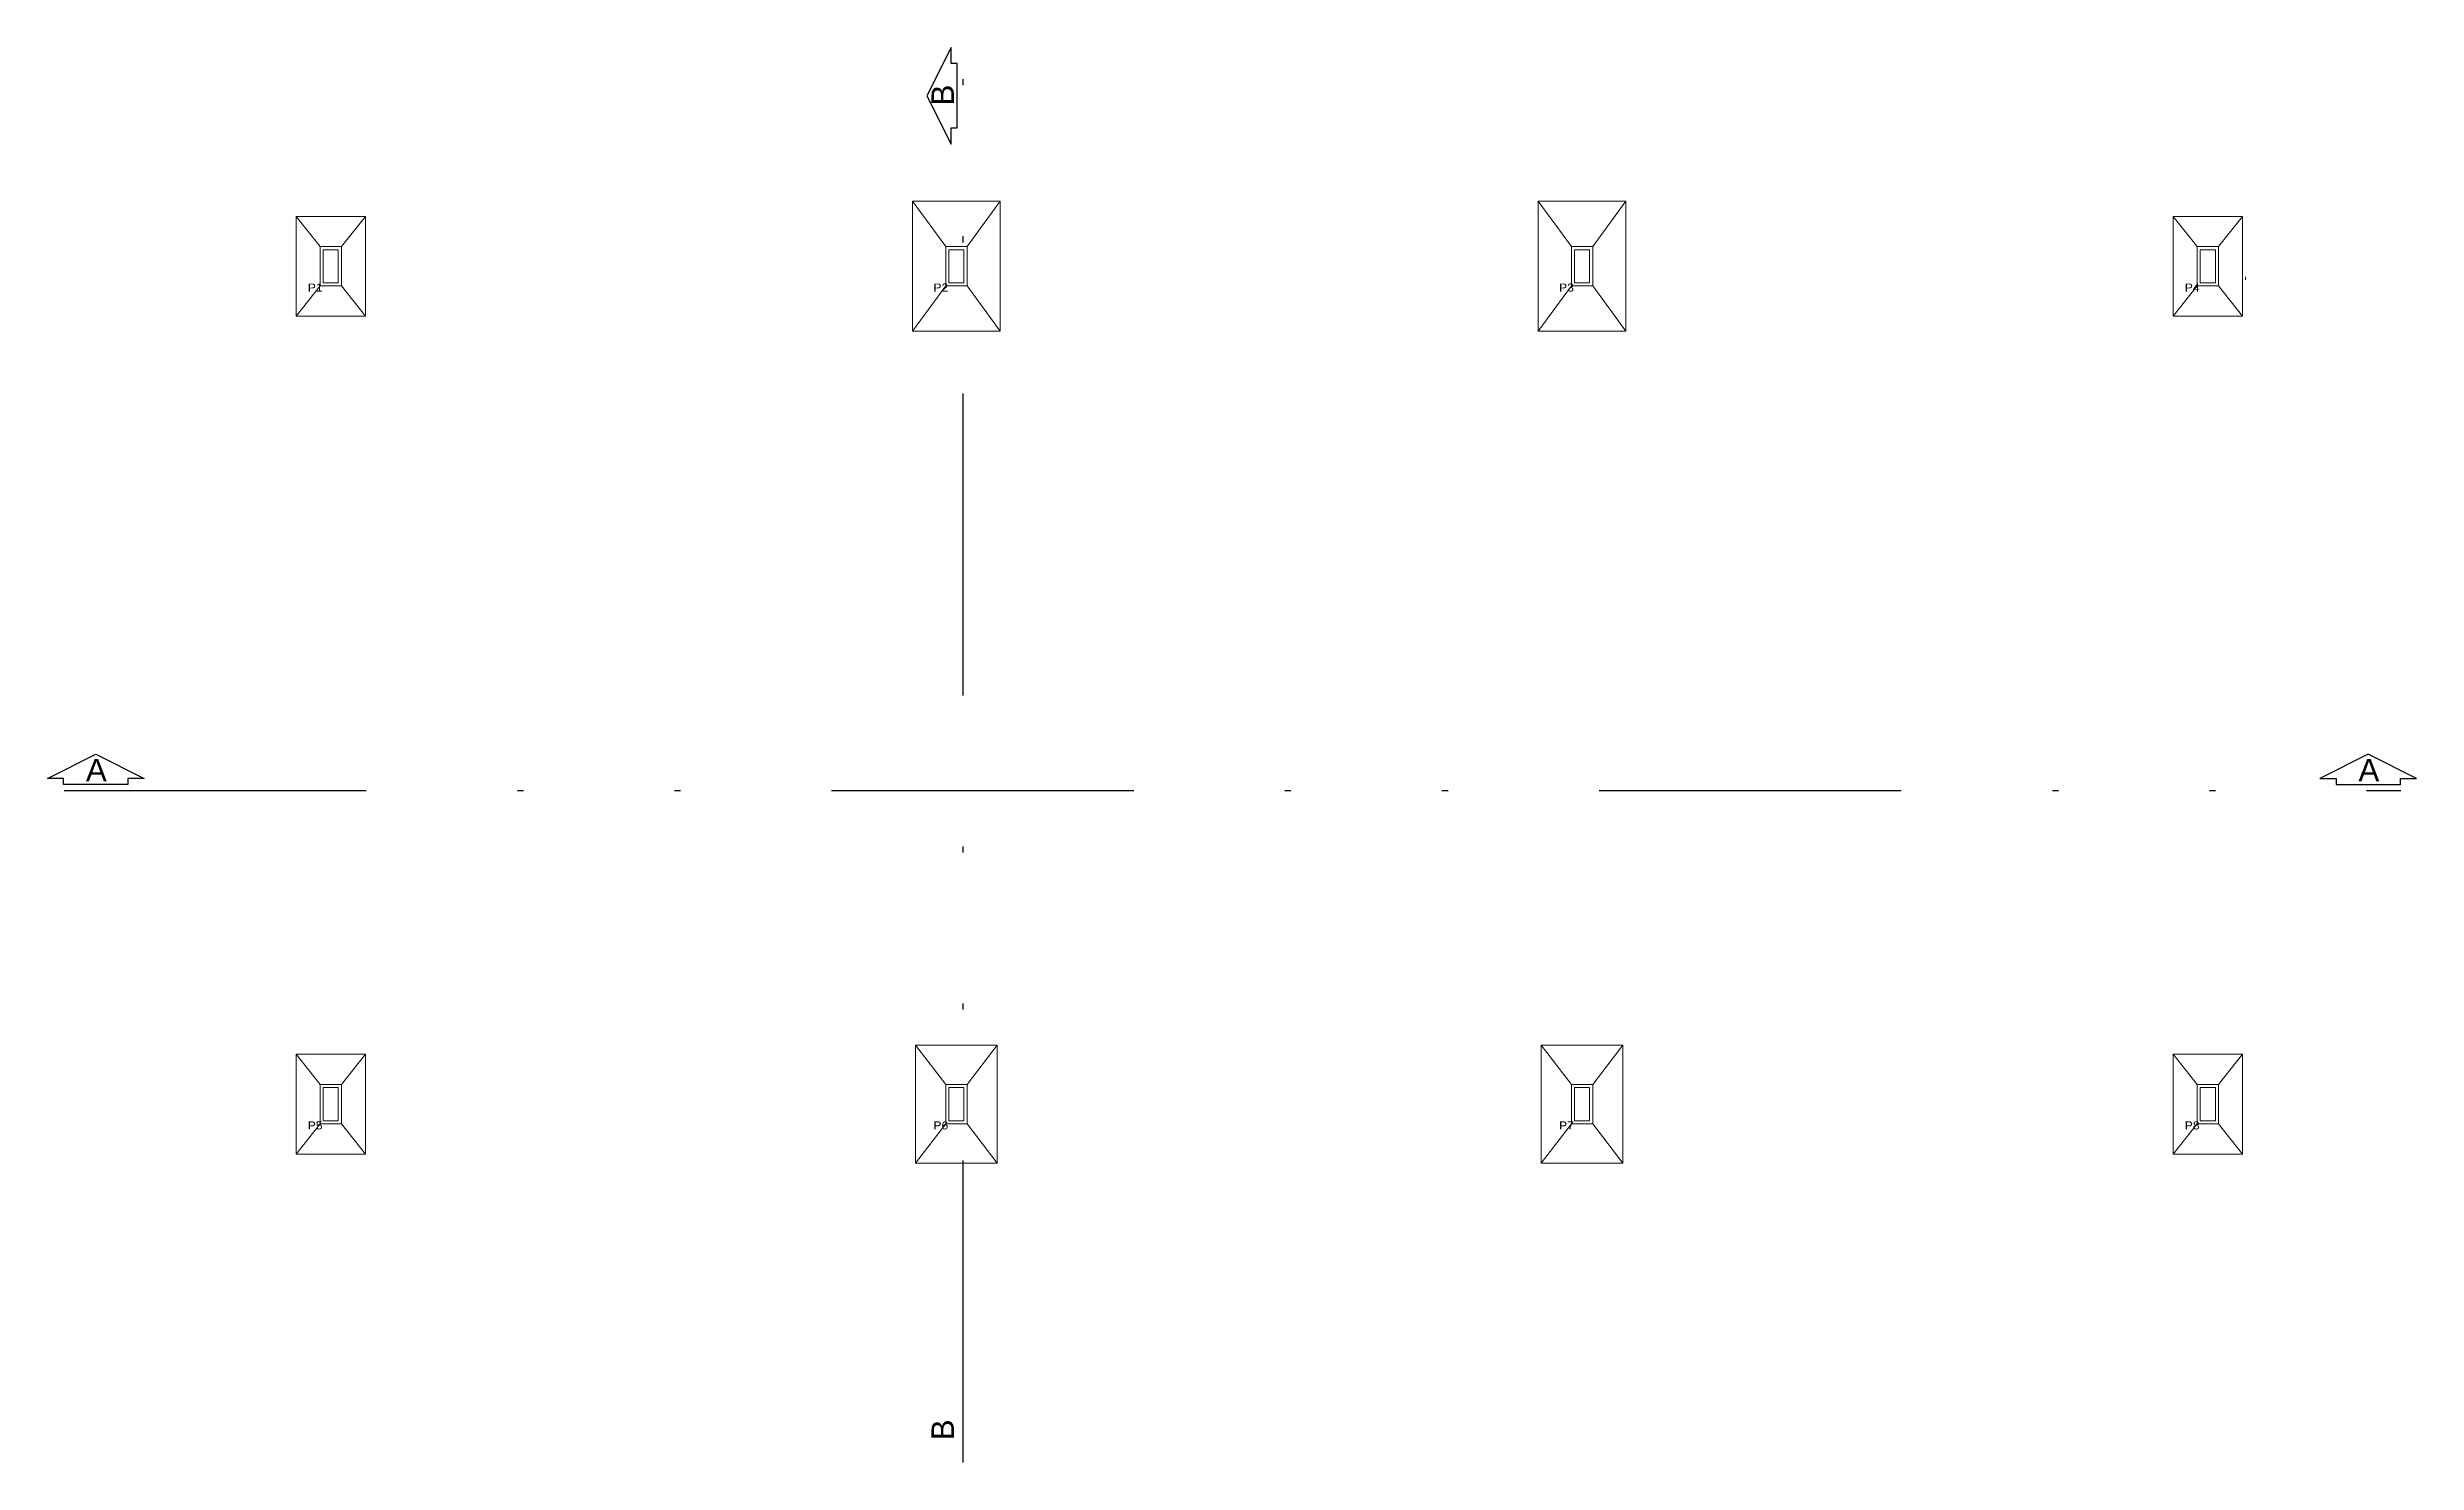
# Model space of a CAD drawing. Header units: inches. Extents: x -37 to 842, y -205 to 94.
# Drawn here: x 171.58 to 210.78, y 0.04 to 23.46 of the extents above; entities that cross this region are included whole.
import ezdxf
from ezdxf.enums import TextEntityAlignment as Align

# ---------------------------------------------------------------- set-up
doc = ezdxf.new("R2010")
doc.units = ezdxf.units.IN
doc.header["$MEASUREMENT"] = 0
doc.linetypes.add('DIVIDE', pattern=[1.25, 0.5, -0.25, 0, -0.25, 0, -0.25])
doc.layers.add('LCL-LINHACORTE', color=171, linetype='DIVIDE')
doc.layers.add('LCL-TEXTO2', color=171, linetype='Continuous')
for name, color, linetype, lineweight in [('PILAR_BETAO', 2, 'Continuous', 0), ('PILAR_REF', 92, 'Continuous', 0), ('SAP_CONTORNO', 41, 'Continuous', 9), ('TABELAS', 1, 'Continuous', 9)]:
    doc.layers.add(name, color=color, linetype=linetype, lineweight=lineweight)
doc.styles.add('Arial', font='arial.ttf')

msp = doc.modelspace()

# ---------------------------------------------------------------- texts
at = {"layer": 'LCL-TEXTO2', "char_height": 0.3718, "attachment_point": 1, "rotation": 90, "style": 'Arial'}
for insert in [(186.2051, 22.5003), (186.2051, 0.4047)]:
    msp.add_mtext('B', dxfattribs=dict(at, insert=insert))
at = {"layer": 'LCL-TEXTO2', "char_height": 0.3718, "attachment_point": 1, "style": 'Arial'}
for insert in [(172.2124, 11.6854), (209.8177, 11.6854)]:
    msp.add_mtext('A', dxfattribs=dict(at, insert=insert))
at = {"layer": 'PILAR_REF', "style": 'Arial', "width": 1.079749}
for s, p, p2 in [('P1', (175.8836, 19.4211), (176.1297, 19.4211)), ('P2', (186.2371, 19.4211), (186.4832, 19.4211)), ('P3', (196.5905, 19.4211), (196.8366, 19.4211)), ('P4', (206.944, 19.4211), (207.1901, 19.4211)), ('P5', (175.8836, 5.5511), (176.1297, 5.5511)), ('P6', (186.2371, 5.5511), (186.4832, 5.5511)), ('P7', (196.5905, 5.5511), (196.8366, 5.5511)), ('P8', (206.944, 5.5511), (207.1901, 5.5511))]:
    msp.add_text(s, height=0.13338, dxfattribs=at).set_placement(p, p2, align=Align.FIT)

# ---------------------------------------------------------------- linework, layer by layer
at = {"layer": 'LCL-LINHACORTE', "ltscale": 10}
for p, q in [((186.7298, 0.0356), (186.7298, 23.1903)), ((171.8529, 11.1607), (210.5186, 11.1607))]:
    msp.add_line(p, q, dxfattribs=at)
at = {"layer": 'LCL-LINHACORTE', "linetype": 'ByBlock'}
for points in [[(186.6298, 22.1301), (186.6298, 23.1968), (186.5298, 23.1968), (186.5298, 23.4634), (186.1298, 22.6634), (186.5298, 21.8634), (186.5298, 22.1301), (186.6298, 22.1301)], [(172.9089, 11.2607), (171.8422, 11.2607), (171.8422, 11.3607), (171.5755, 11.3607), (172.3755, 11.7607), (173.1755, 11.3607), (172.9089, 11.3607), (172.9089, 11.2607)], [(209.4475, 11.2607), (210.5141, 11.2607), (210.5141, 11.3607), (210.7808, 11.3607), (209.9808, 11.7607), (209.1808, 11.3607), (209.4475, 11.3607), (209.4475, 11.2607)]]:
    msp.add_lwpolyline(points, dxfattribs=at)
at = {"layer": 'PILAR_BETAO'}
for points in [[(176.1397, 19.5645), (176.3898, 19.5645), (176.3898, 20.1146), (176.1397, 20.1146), (176.1397, 19.5645)], [(186.4932, 19.5645), (186.7433, 19.5645), (186.7433, 20.1146), (186.4932, 20.1146), (186.4932, 19.5645)], [(196.8466, 19.5645), (197.0967, 19.5645), (197.0967, 20.1146), (196.8466, 20.1146), (196.8466, 19.5645)], [(207.2001, 19.5645), (207.4502, 19.5645), (207.4502, 20.1146), (207.2001, 20.1146), (207.2001, 19.5645)], [(176.1397, 5.6945), (176.3898, 5.6945), (176.3898, 6.2446), (176.1397, 6.2446), (176.1397, 5.6945)], [(186.4932, 5.6945), (186.7433, 5.6945), (186.7433, 6.2446), (186.4932, 6.2446), (186.4932, 5.6945)], [(196.8466, 5.6945), (197.0967, 5.6945), (197.0967, 6.2446), (196.8466, 6.2446), (196.8466, 5.6945)], [(207.2001, 5.6945), (207.4502, 5.6945), (207.4502, 6.2446), (207.2001, 6.2446), (207.2001, 5.6945)]]:
    msp.add_lwpolyline(points, close=True, dxfattribs=at)
at = {"layer": 'SAP_CONTORNO'}
for p, q in [((185.893, 20.9149), (186.4432, 20.1647)), ((187.3435, 20.9149), (186.7933, 20.1647)), ((196.2464, 20.9149), (196.7966, 20.1647)), ((197.6969, 20.9149), (197.1467, 20.1647)), ((175.6896, 20.6648), (176.0897, 20.1647)), ((176.84, 20.6648), (176.4398, 20.1647)), ((206.7499, 20.6648), (207.1501, 20.1647)), ((207.9003, 20.6648), (207.5002, 20.1647)), ((175.6896, 19.0143), (176.0897, 19.5144)), ((176.84, 19.0143), (176.4398, 19.5144)), ((185.893, 18.7642), (186.4432, 19.5144)), ((187.3435, 18.7642), (186.7933, 19.5144)), ((196.2464, 18.7642), (196.7966, 19.5144)), ((197.6969, 18.7642), (197.1467, 19.5144)), ((206.7499, 19.0143), (207.1501, 19.5144)), ((207.9003, 19.0143), (207.5002, 19.5144)), ((175.6896, 6.7948), (176.0897, 6.2947)), ((176.84, 6.7948), (176.4398, 6.2947)), ((185.943, 6.9449), (186.4432, 6.2947)), ((187.2934, 6.9449), (186.7933, 6.2947)), ((196.2964, 6.9449), (196.7966, 6.2947)), ((197.6469, 6.9449), (197.1467, 6.2947)), ((206.7499, 6.7948), (207.1501, 6.2947)), ((207.9003, 6.7948), (207.5002, 6.2947)), ((175.6896, 5.1443), (176.0897, 5.6444)), ((176.84, 5.1443), (176.4398, 5.6444)), ((185.943, 4.9942), (186.4432, 5.6444)), ((187.2934, 4.9942), (186.7933, 5.6444)), ((196.2964, 4.9942), (196.7966, 5.6444)), ((197.6469, 4.9942), (197.1467, 5.6444)), ((206.7499, 5.1443), (207.1501, 5.6444)), ((207.9003, 5.1443), (207.5002, 5.6444))]:
    msp.add_line(p, q, dxfattribs=at)
for points in [[(185.893, 18.7642), (187.3435, 18.7642), (187.3435, 20.9149), (185.893, 20.9149), (185.893, 18.7642)], [(196.2464, 18.7642), (197.6969, 18.7642), (197.6969, 20.9149), (196.2464, 20.9149), (196.2464, 18.7642)], [(175.6896, 19.0143), (176.84, 19.0143), (176.84, 20.6648), (175.6896, 20.6648), (175.6896, 19.0143)], [(206.7499, 19.0143), (207.9003, 19.0143), (207.9003, 20.6648), (206.7499, 20.6648), (206.7499, 19.0143)], [(176.0897, 19.5144), (176.4398, 19.5144), (176.4398, 20.1647), (176.0897, 20.1647), (176.0897, 19.5144)], [(186.4432, 19.5144), (186.7933, 19.5144), (186.7933, 20.1647), (186.4432, 20.1647), (186.4432, 19.5144)], [(196.7966, 19.5144), (197.1467, 19.5144), (197.1467, 20.1647), (196.7966, 20.1647), (196.7966, 19.5144)], [(207.1501, 19.5144), (207.5002, 19.5144), (207.5002, 20.1647), (207.1501, 20.1647), (207.1501, 19.5144)], [(175.6896, 5.1443), (176.84, 5.1443), (176.84, 6.7948), (175.6896, 6.7948), (175.6896, 5.1443)], [(185.943, 4.9942), (187.2934, 4.9942), (187.2934, 6.9449), (185.943, 6.9449), (185.943, 4.9942)], [(196.2964, 4.9942), (197.6469, 4.9942), (197.6469, 6.9449), (196.2964, 6.9449), (196.2964, 4.9942)], [(206.7499, 5.1443), (207.9003, 5.1443), (207.9003, 6.7948), (206.7499, 6.7948), (206.7499, 5.1443)], [(176.0897, 5.6444), (176.4398, 5.6444), (176.4398, 6.2947), (176.0897, 6.2947), (176.0897, 5.6444)], [(186.4432, 5.6444), (186.7933, 5.6444), (186.7933, 6.2947), (186.4432, 6.2947), (186.4432, 5.6444)], [(196.7966, 5.6444), (197.1467, 5.6444), (197.1467, 6.2947), (196.7966, 6.2947), (196.7966, 5.6444)], [(207.1501, 5.6444), (207.5002, 5.6444), (207.5002, 6.2947), (207.1501, 6.2947), (207.1501, 5.6444)]]:
    msp.add_lwpolyline(points, close=True, dxfattribs=at)
at = {"layer": 'TABELAS'}
msp.add_line((207.9519, 19.6165), (207.9519, 19.6665), dxfattribs=at)

msp.set_redraw_order([(e.dxf.handle, doc.entitydb.next_handle()) for e in msp.query("TEXT MTEXT ATTDEF DIMENSION ARC_DIMENSION")])  # texts and dimensions are drawn at this point

doc.saveas('drawing.dxf')
